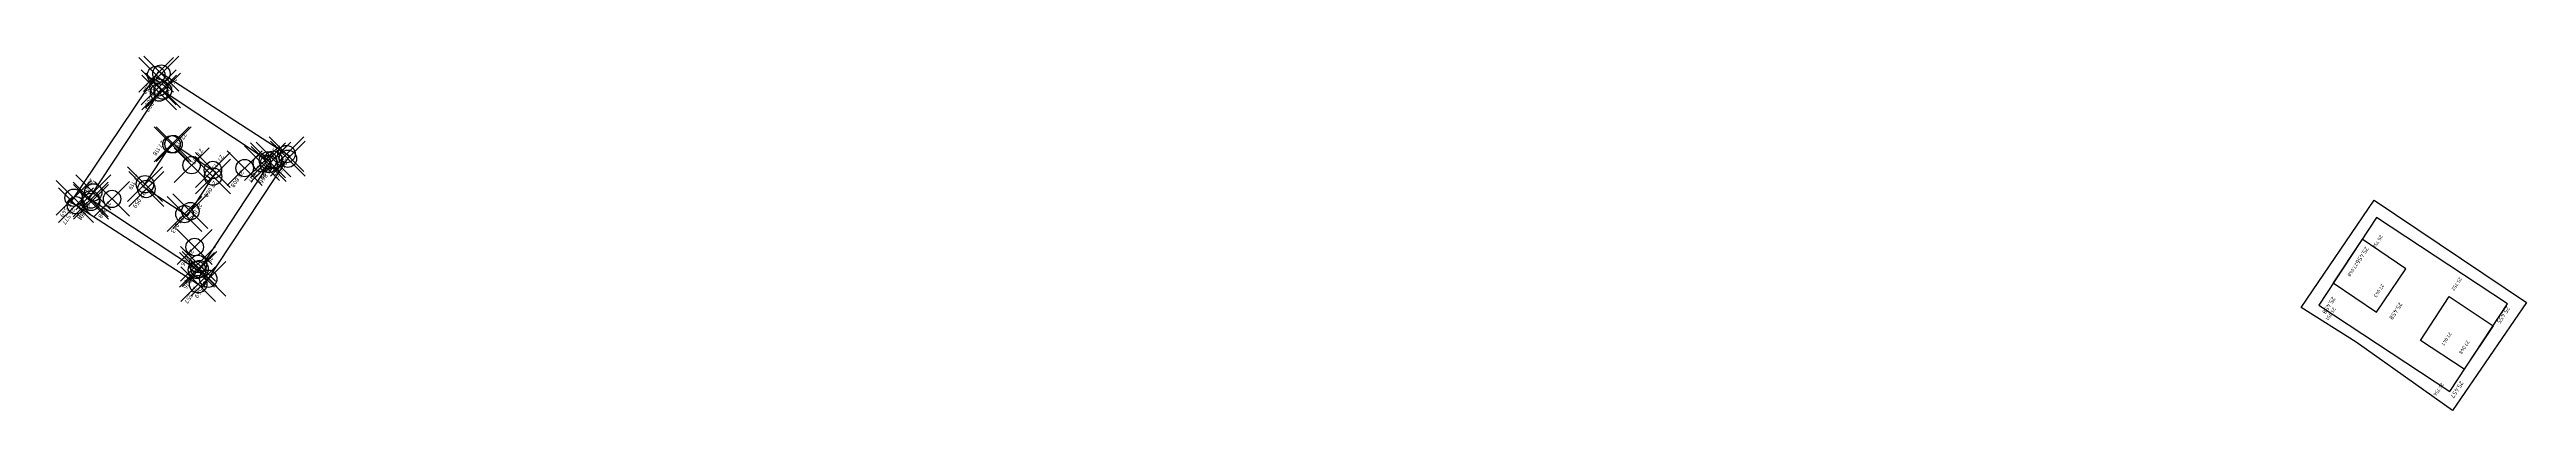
# Model space of a CAD drawing. Header units: millimetres. Extents: x 3214760 to 3224023, y 538957 to 542465.
# Drawn here: x 3221891.31 to 3221919.74, y 541108.27 to 541112.42 of the extents above; entities that cross this region are included whole.
import ezdxf

# ---------------------------------------------------------------- set-up
doc = ezdxf.new("R2010")
doc.units = ezdxf.units.MM
doc.header["$PDMODE"] = 35
doc.header["$PDSIZE"] = 0.2
doc.layers.add('Отметки фундамента', color=7, linetype='Continuous')
doc.layers.add('Фундамент', color=7, linetype='Continuous')
doc.styles.add('СПДС', font='isocpeur.ttf')

msp = doc.modelspace()

# ---------------------------------------------------------------- linework, layer by layer
at = {"layer": 'Отметки фундамента', "color": 2}
for p in [(3221892.529, 541112.129, 53.873), (3221892.558, 541111.986, 53.846), (3221892.589, 541112.144, 53.874), (3221893.875, 541111.156, 53.845), (3221894.025, 541111.219, 53.861), (3221894.025, 541111.219, 53.861), (3221894.041, 541111.166, 53.908), (3221891.582, 541110.717, 53.895), (3221891.608, 541110.631, 53.923), (3221891.782, 541110.67, 53.847), (3221893.009, 541109.957, 53.845), (3221893.011, 541109.724, 53.903), (3221893.127, 541109.786, 53.915)]:
    msp.add_point(p, dxfattribs=at)
at = {"layer": 'Отметки фундамента', "color": 1}
for p in [(3221892.607, 541111.949, 54.17), (3221892.563, 541111.927, 54.168), (3221892.706, 541111.331, 55.464), (3221892.729, 541111.333, 55.461), (3221893.744, 541111.114, 54.153), (3221893.812, 541111.147, 54.168), (3221893.821, 541111.105, 54.212), (3221892.401, 541110.873, 55.465), (3221892.417, 541110.818, 55.405), (3221892.936, 541111.092, 55.453), (3221893.18, 541111.036, 55.459), (3221893.182, 541110.961, 55.406), (3221893.545, 541111.058, 54.154), (3221891.778, 541110.697, 54.224), (3221891.807, 541110.779, 54.161), (3221892.023, 541110.704, 54.154), (3221892.854, 541110.53, 55.429), (3221892.922, 541110.563, 55.42), (3221892.971, 541110.151, 54.152), (3221892.998, 541109.889, 54.222), (3221893.027, 541109.898, 54.237)]:
    msp.add_point(p, dxfattribs=at)
at = {"layer": 'Фундамент', "color": 251, "true_color": 0x636466, "elevation": 53.846}
msp.add_lwpolyline([(3221893.063, 541109.69), (3221894.061, 541111.196), (3221892.554, 541112.167), (3221891.55, 541110.669)], close=True, dxfattribs=at)
at = {"layer": 'Фундамент', "color": 18, "true_color": 0x000000}
for points, elevation in [([(3221892.587, 541111.963), (3221893.837, 541111.13), (3221893.015, 541109.879), (3221891.76, 541110.708)], 54.146), ([(3221892.381, 541110.842), (3221892.714, 541111.343), (3221893.215, 541111.012), (3221892.886, 541110.509)], 55.446)]:
    msp.add_lwpolyline(points, close=True, dxfattribs=dict(at, elevation=elevation))
at = {"layer": 'Фундамент', "elevation": 53.796}
msp.add_lwpolyline([(3221918.887, 541108.272), (3221917.781, 541109.058), (3221917.15, 541109.456), (3221917.988, 541110.69), (3221919.736, 541109.515)], close=True, dxfattribs=at)
at = {"layer": 'Фундамент', "color": 1, "lineweight": 30, "elevation": 54.096}
msp.add_lwpolyline([(3221918.858, 541108.49), (3221919.52, 541109.497), (3221918.014, 541110.49), (3221917.354, 541109.483)], close=True, dxfattribs=at)
at = {"layer": 'Фундамент', "color": 1, "elevation": 55.396}
for points in [[(3221917.517, 541109.739), (3221918.015, 541109.402), (3221918.35, 541109.9), (3221917.85, 541110.242)], [(3221919.021, 541108.747), (3221918.518, 541109.077), (3221918.85, 541109.581), (3221919.352, 541109.244)]]:
    msp.add_lwpolyline(points, close=True, dxfattribs=at)

# ---------------------------------------------------------------- texts
at = {"layer": 'Отметки фундамента', "color": 2, "style": 'СПДС'}
for s, p in [('25.527', (3221892.484, 541112.107, 53.873)), ('25.500', (3221892.513, 541111.964, 53.846)), ('25.528', (3221892.544, 541112.122, 53.874)), ('25.499', (3221893.83, 541111.134, 53.845)), ('25.515', (3221893.981, 541111.197, 53.861)), ('25.516', (3221893.98, 541111.197, 53.861)), ('25.562', (3221893.996, 541111.144, 53.908)), ('25.549', (3221891.538, 541110.695, 53.895)), ('25.577', (3221891.564, 541110.608, 53.923)), ('25.501', (3221891.737, 541110.648, 53.847)), ('25.456', (3221917.888, 541110.16, 53.802)), ('25.499', (3221892.965, 541109.935, 53.845)), ('25.557', (3221892.966, 541109.702, 53.903)), ('25.569', (3221893.082, 541109.764, 53.915)), ('25.458', (3221917.507, 541109.586, 53.804)), ('25.458', (3221918.276, 541109.52, 53.804)), ('25.455', (3221919.51, 541109.474, 53.801)), ('25.457', (3221918.977, 541108.616, 53.803))]:
    msp.add_text(s, height=0.05, rotation=236.6461, dxfattribs=at).set_placement(p)
at = {"layer": 'Отметки фундамента', "color": 1, "style": 'СПДС'}
for s, height, p in [('25.824', 0.05, (3221892.735, 541112.108, 54.17)), ('25.822', 0.05, (3221892.518, 541111.904, 54.168)), ('27.118', 0.05, (3221892.59, 541111.38, 55.464)), ('27.115', 0.05, (3221892.845, 541111.47, 55.461)), ('27.107', 0.05, (3221893.035, 541111.287, 55.453)), ('27.113', 0.05, (3221893.269, 541111.218, 55.459)), ('25.807', 0.05, (3221893.699, 541111.091, 54.153)), ('25.822', 0.05, (3221893.902, 541111.33, 54.168)), ('25.815', 0.05, (3221891.778, 541110.944, 54.161)), ('27.119', 0.05, (3221892.307, 541110.989, 55.465)), ('27.060', 0.05, (3221893.19, 541110.918, 55.406)), ('25.808', 0.05, (3221893.5, 541111.036, 54.154)), ('25.866', 0.05, (3221893.826, 541111.08, 54.212)), ('25.878', 0.05, (3221891.733, 541110.675, 54.224)), ('25.808', 0.05, (3221891.978, 541110.682, 54.154)), ('27.059', 0.05, (3221892.372, 541110.796, 55.405)), ('27.074', 0.05, (3221893.021, 541110.66, 55.42)), ('27.083', 0.05, (3221892.809, 541110.507, 55.429)), ('25.750', 0.04, (3221918.057, 541110.294, 54.096)), ('25.806', 0.05, (3221892.926, 541110.129, 54.152)), ('25.891', 0.05, (3221893.149, 541110.053, 54.237)), ('27.048', 0.04, (3221917.773, 541109.972, 55.394)), ('25.876', 0.05, (3221892.954, 541109.867, 54.222)), ('27.043', 0.04, (3221918.073, 541109.73, 55.389)), ('25.752', 0.04, (3221918.966, 541109.808, 54.098)), ('25.751', 0.04, (3221917.517, 541109.462, 54.097)), ('27.047', 0.04, (3221918.848, 541109.177, 55.393)), ('27.048', 0.04, (3221919.052, 541109.081, 55.394)), ('25.756', 0.04, (3221918.758, 541108.597, 54.102))]:
    msp.add_text(s, height=height, rotation=236.6461, dxfattribs=at).set_placement(p)

doc.saveas('drawing.dxf')
